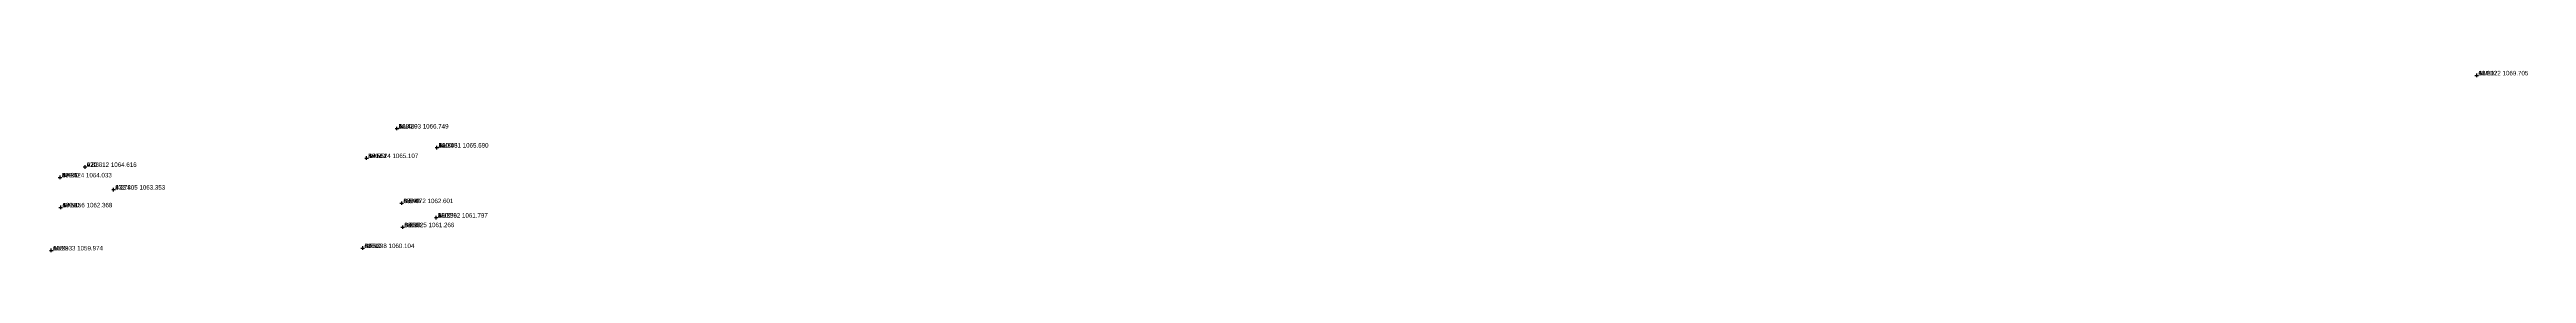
# Model space of a CAD drawing. Extents: x 447 to 607, y 903 to 1070.
# Drawn here: x 468.8 to 606.9, y 1059.9 to 1070 of the extents above; entities that cross this region are included whole.
import ezdxf

# ---------------------------------------------------------------- set-up
doc = ezdxf.new("R2010")
doc.units = 0
doc.linetypes.add('1', pattern=[0])
doc.layers.get('0').update_dxf_attribs({"linetype": '1'})
doc.styles.add('STD', font='txt')

# ---------------------------------------------------------------- blocks, each defined once
blk = doc.blocks.new('CROSS')
at = {"color": 0}
for p, q in [((-50, 0), (50, 0)), ((0, -50), (0, 50))]:
    blk.add_line(p, q, dxfattribs=at)

msp = doc.modelspace()

# ---------------------------------------------------------------- block references
at = {"layer": 'POINT', "color": 2, "xscale": 0.002, "yscale": 0.002, "zscale": 0.002}
for p in [(604.1724, 1069.7052, 10.2022), (488.2034, 1066.7488, 10.4687), (486.5136, 1065.1072, 10.5122), (490.4313, 1065.6899, 10.3952), (469.4236, 1064.0327, 10.2517), (470.8119, 1064.6164, 9.8875), (469.4556, 1062.3681, 10.5151), (472.4045, 1063.3528, 9.278), (488.4715, 1062.6014, 8.5396), (488.5253, 1061.2656, 8.3392), (490.3924, 1061.7974, 10.2559), (468.9334, 1059.9735, 10.2833), (486.2976, 1060.104, 8.7332)]:
    msp.add_blockref('CROSS', p, dxfattribs=at)

# ---------------------------------------------------------------- texts
at = {"layer": 'CO_ORDS', "color": 3, "style": 'STD'}
for s, p in [(' 604.172 1069.705', (604.1724, 1069.7052, 10.2022)), (' 488.203 1066.749', (488.2034, 1066.7488, 10.4687)), (' 470.812 1064.616', (470.8119, 1064.6164, 9.8875)), (' 486.514 1065.107', (486.5136, 1065.1072, 10.5122)), (' 490.431 1065.690', (490.4313, 1065.6899, 10.3952)), (' 469.424 1064.033', (469.4236, 1064.0327, 10.2517)), (' 472.405 1063.353', (472.4045, 1063.3528, 9.278)), (' 469.456 1062.368', (469.4556, 1062.3681, 10.5151)), (' 488.472 1062.601', (488.4715, 1062.6014, 8.5396)), (' 488.525 1061.266', (488.5253, 1061.2656, 8.3392)), (' 490.392 1061.797', (490.3924, 1061.7974, 10.2559)), (' 468.933 1059.974', (468.9334, 1059.9735, 10.2833)), (' 486.298 1060.104', (486.2976, 1060.104, 8.7332))]:
    msp.add_text(s, height=0.25, dxfattribs=at).set_placement(p)
at = {"layer": 'CODE', "color": 3, "style": 'STD'}
for s, p in [(' AUX', (604.1724, 1069.7052, 10.2022)), (' AUX', (488.2034, 1066.7488, 10.4687)), (' BAND', (486.5136, 1065.1072, 10.5122)), (' AUX', (490.4313, 1065.6899, 10.3952)), (' BAND', (469.4236, 1064.0327, 10.2517)), (' BAND', (469.4556, 1062.3681, 10.5151)), (' BAND', (488.4715, 1062.6014, 8.5396)), (' BAND', (488.5253, 1061.2656, 8.3392)), (' AUX', (490.3924, 1061.7974, 10.2559)), (' AUX', (468.9334, 1059.9735, 10.2833)), (' BAND', (486.2976, 1060.104, 8.7332))]:
    msp.add_text(s, height=0.25, dxfattribs=at).set_placement(p)
at = {"layer": 'HEIGHT', "color": 3, "style": 'STD'}
for s, p in [(' 10.202', (604.1724, 1069.7052, 10.2022)), (' 10.469', (488.2034, 1066.7488, 10.4687)), (' 9.888', (470.8119, 1064.6164, 9.8875)), (' 10.512', (486.5136, 1065.1072, 10.5122)), (' 10.395', (490.4313, 1065.6899, 10.3952)), (' 10.252', (469.4236, 1064.0327, 10.2517)), (' 9.278', (472.4045, 1063.3528, 9.278)), (' 10.515', (469.4556, 1062.3681, 10.5151)), (' 8.540', (488.4715, 1062.6014, 8.5396)), (' 8.339', (488.5253, 1061.2656, 8.3392)), (' 10.256', (490.3924, 1061.7974, 10.2559)), (' 10.283', (468.9334, 1059.9735, 10.2833)), (' 8.733', (486.2976, 1060.104, 8.7332))]:
    msp.add_text(s, height=0.25, dxfattribs=at).set_placement(p)
at = {"layer": 'PT_ID', "color": 3, "style": 'STD'}
for s, p in [(' 53', (604.1724, 1069.7052, 10.2022)), (' 56', (488.2034, 1066.7488, 10.4687)), (' 62', (470.8119, 1064.6164, 9.8875)), (' 59', (486.5136, 1065.1072, 10.5122)), (' 54', (490.4313, 1065.6899, 10.3952)), (' 58', (469.4236, 1064.0327, 10.2517)), (' 63', (472.4045, 1063.3528, 9.278)), (' 57', (469.4556, 1062.3681, 10.5151)), (' 65', (488.4715, 1062.6014, 8.5396)), (' 64', (488.5253, 1061.2656, 8.3392)), (' 55', (490.3924, 1061.7974, 10.2559)), (' 60', (468.9334, 1059.9735, 10.2833)), (' 61', (486.2976, 1060.104, 8.7332))]:
    msp.add_text(s, height=0.25, dxfattribs=at).set_placement(p)

doc.saveas('drawing.dxf')
